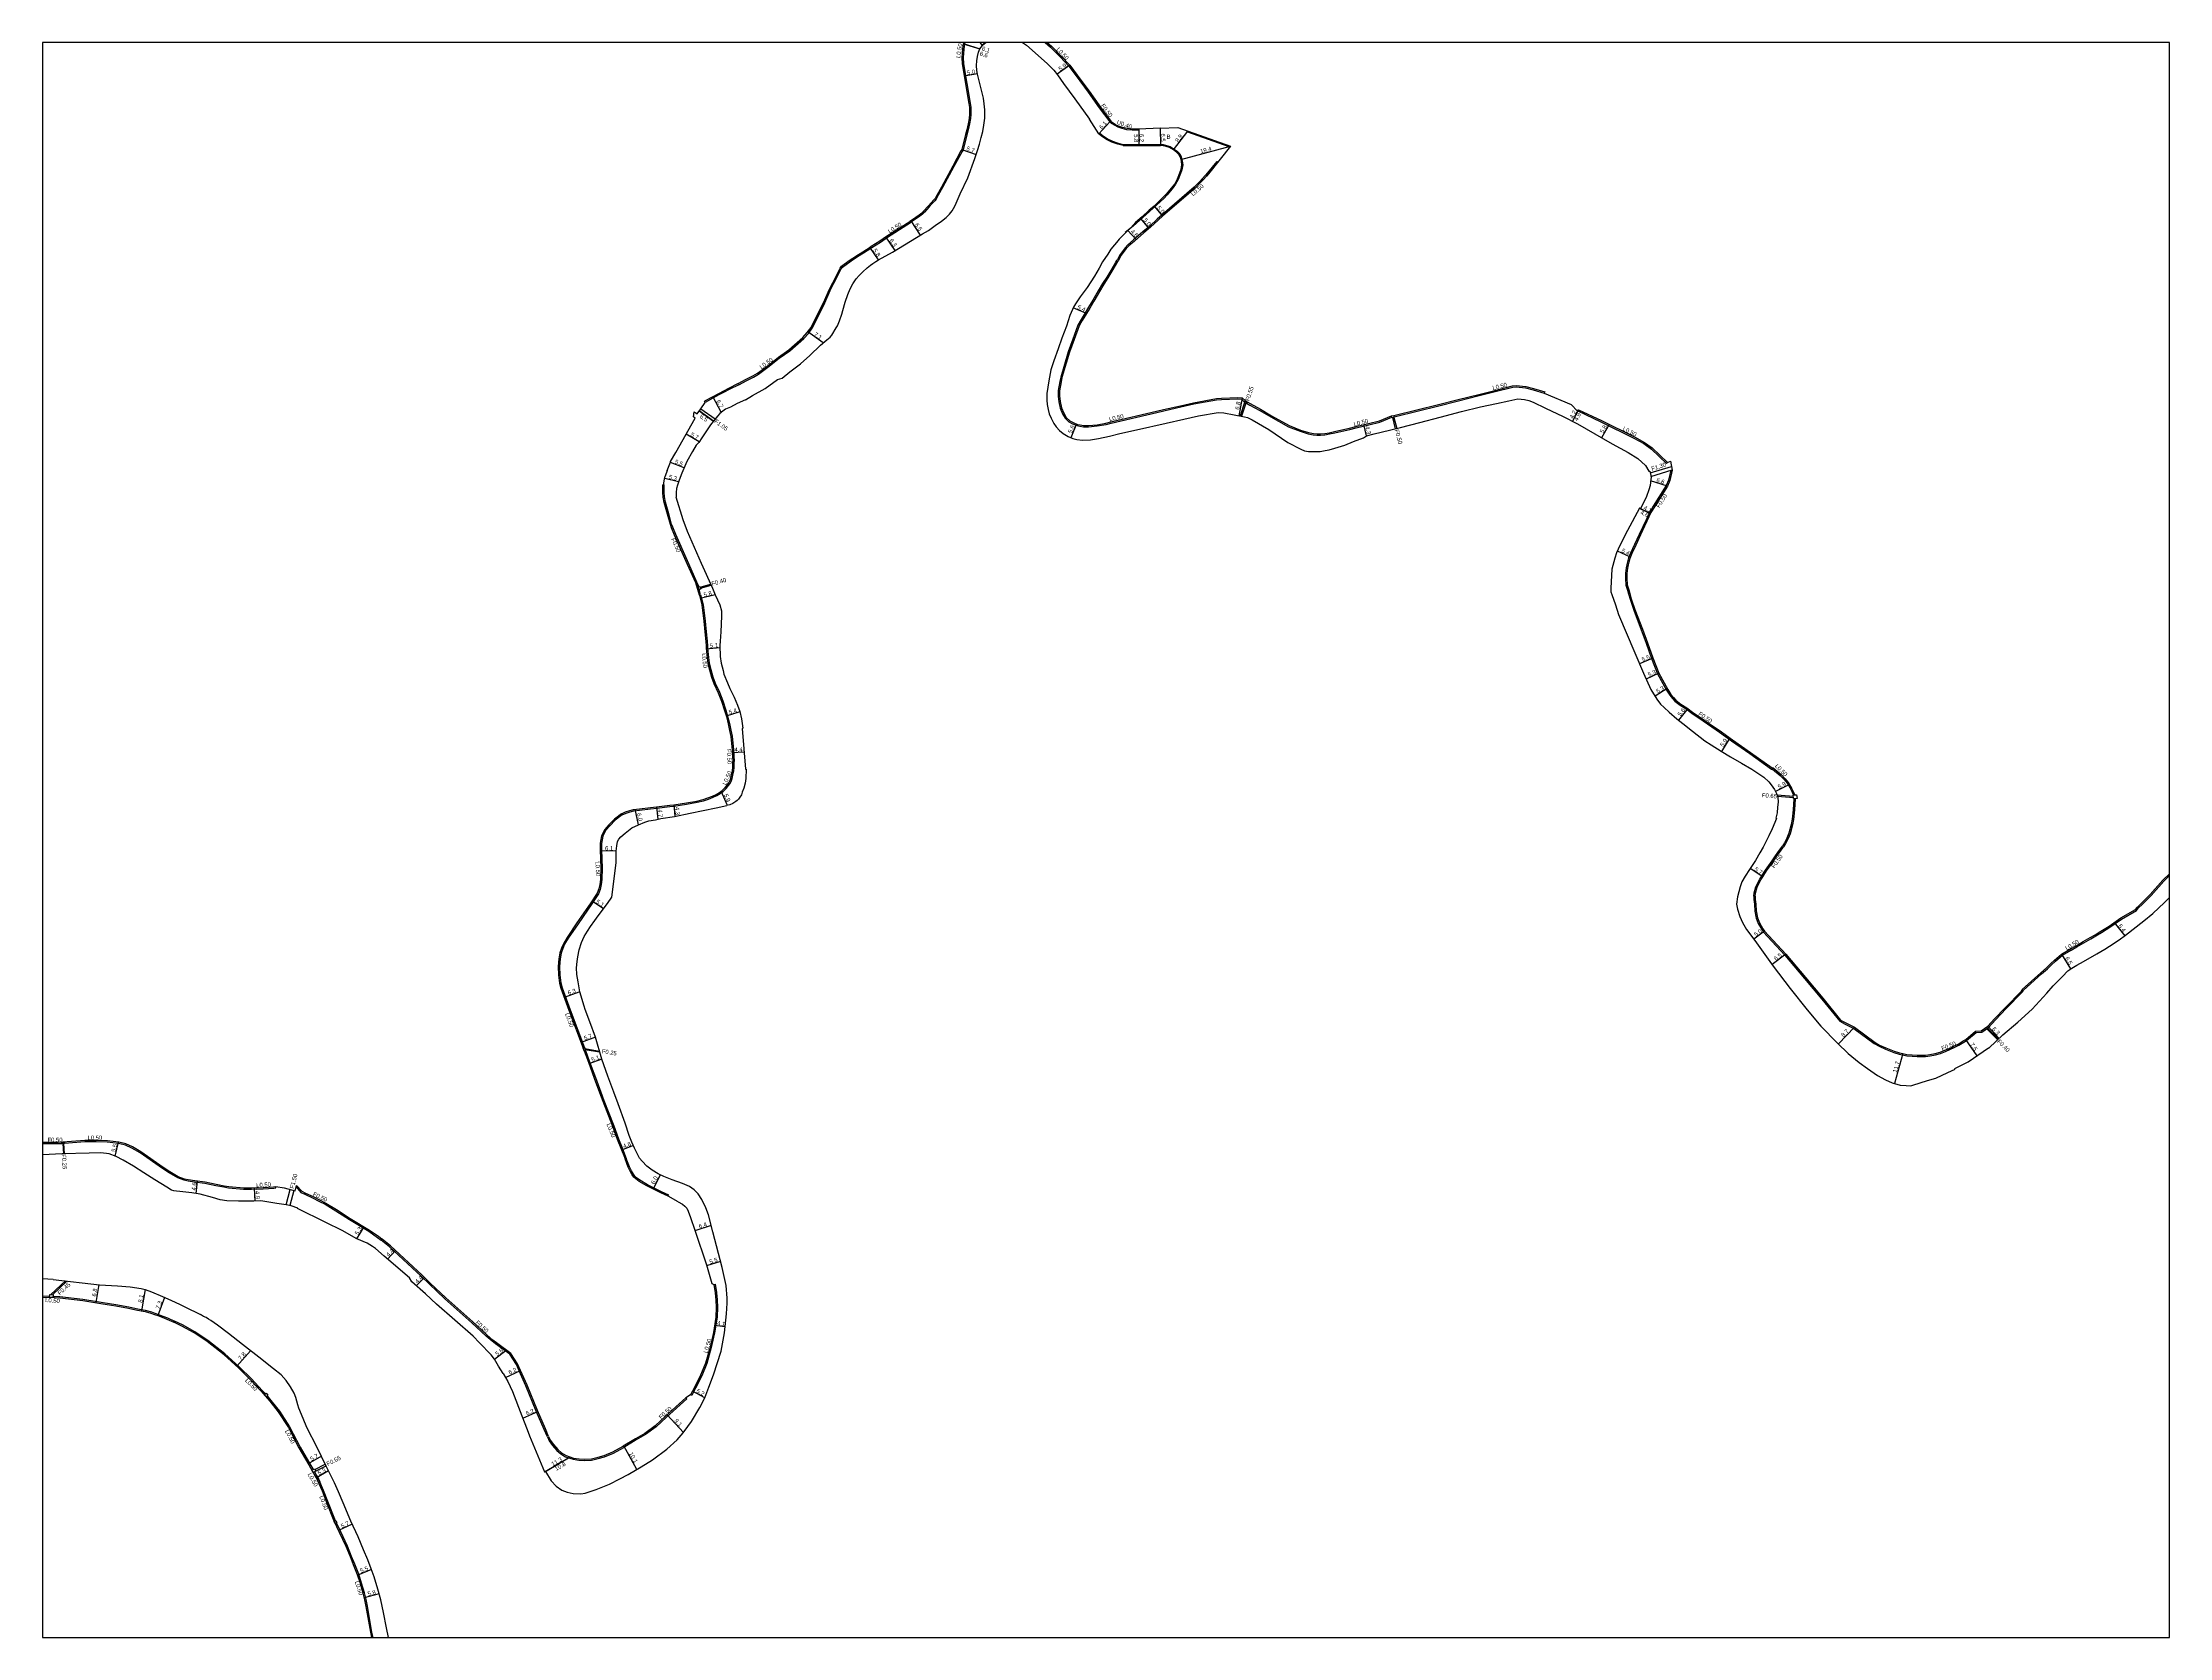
# Model space of a CAD drawing. Header units: metres. Extents: x -24000 to -20000, y -96000 to -93000.
# Drawn here: x -22400 to -21600, y -93600 to -93000 of the extents above; entities that cross this region are included whole.
import ezdxf

# ---------------------------------------------------------------- set-up
doc = ezdxf.new("R2010")
doc.units = ezdxf.units.M
doc.header["$LTSCALE"] = 2.5
for name, color, linetype in [('側溝・桝', 7, 'Continuous'), ('図郭', 7, 'Continuous'), ('幅員', 7, 'Continuous'), ('歩道・分離帯・安全施設', 7, 'Continuous'), ('舗装', 7, 'Continuous'), ('道路', 7, 'Continuous')]:
    doc.layers.add(name, color=color, linetype=linetype)
doc.styles.get("Standard").update_dxf_attribs({"font": ''})
doc.styles.get('Standard').set_extended_font_data('@MS PGothic')

msp = doc.modelspace()

# ---------------------------------------------------------------- linework, layer by layer
at = {"layer": '側溝・桝'}
for points in [[(-22022.86, -93000), (-22020.86, -93001.69), (-22017.26, -93005.43), (-22013.96, -93008.85)], [(-22053.21, -93000.51), (-22053.53, -93002.49), (-22053.64, -93004.09), (-22053.69, -93005.63), (-22053.59, -93008), (-22051.09, -93022.83), (-22050.88, -93024.44), (-22050.8, -93025.42), (-22050.83, -93027.02), (-22050.96, -93028.62), (-22051.31, -93030.64), (-22051.83, -93032.9), (-22052.31, -93034.76), (-22053.76, -93040.35), (-22054.1, -93041.02), (-22057.19, -93046.69), (-22061.45, -93054.59), (-22063.07, -93057.48), (-22063.87, -93058.93), (-22064.39, -93059.5), (-22065.41, -93060.6), (-22066.56, -93061.87), (-22068.24, -93063.77), (-22069, -93064.61), (-22070.01, -93065.3), (-22071.29, -93066.26), (-22073.49, -93067.74)], [(-22013.96, -93008.85), (-22011.25, -93012.52), (-22006.76, -93018.62), (-22002.54, -93024.56), (-21998.57, -93029.82)], [(-21987.62, -93032.55), (-21990.1, -93032.55), (-21992.07, -93032.4), (-21993.75, -93032.01), (-21995.27, -93031.46), (-21996.41, -93030.92), (-21997.69, -93030.08), (-21998.24, -93029.57)], [(-21958.35, -93044.71), (-21961.86, -93049.07)], [(-21966.82, -93054.37), (-21978.92, -93064.85), (-21980.77, -93066.42), (-21983.54, -93069.03)], [(-21961.86, -93049.07), (-21962.53, -93049.91), (-21963.85, -93051.32), (-21964.7, -93052.23), (-21966.82, -93054.37)], [(-22103.74, -93093.28), (-22102.32, -93090.58), (-22101.1, -93088.13), (-22099.56, -93085.08), (-22099.1, -93084.48), (-22096.35, -93082.45), (-22094.93, -93081.52), (-22092.81, -93080.13), (-22091.2, -93079.12), (-22089.87, -93078.28), (-22088.84, -93077.61), (-22088.05, -93077.07), (-22084.84, -93075.07), (-22082.24, -93073.27), (-22073.49, -93067.74)], [(-21983.54, -93069.03), (-21986.13, -93071.26), (-21989.66, -93074.28), (-21991.82, -93076.06), (-21992.81, -93077.18), (-21994.69, -93079.78), (-21995.72, -93081.59)], [(-21995.72, -93081.59), (-21996.12, -93082.13), (-21996.44, -93082.77), (-21997.8, -93085.1), (-21999.69, -93088.26), (-22001.27, -93090.68), (-22002.89, -93093.44), (-22004.99, -93096.98), (-22006.57, -93099.61), (-22007.79, -93101.63), (-22009.4, -93104.25), (-22010.58, -93106.31), (-22012.5, -93111.53), (-22014.2, -93116.31), (-22017.04, -93125.88), (-22017.37, -93127.56)], [(-22110.54, -93107.43), (-22108.67, -93103.83), (-22105.7, -93097.87), (-22103.74, -93093.28)], [(-22138.11, -93128.73), (-22135.1, -93127.08), (-22132.57, -93125.84), (-22130.75, -93124.77), (-22126.67, -93121.77), (-22122.94, -93118.71), (-22118.97, -93115.99), (-22113.65, -93111.28), (-22111.95, -93109.41), (-22110.54, -93107.43)], [(-22017.37, -93127.56), (-22018, -93130.94), (-22017.95, -93132.99), (-22017.75, -93135.12), (-22017.2, -93137.54), (-22016.32, -93139.65), (-22015.36, -93141.32), (-22013.92, -93142.67), (-22012.56, -93143.46)], [(-22138.11, -93128.73), (-22141.77, -93130.57), (-22143.64, -93131.55), (-22145.57, -93132.55), (-22147.87, -93133.79), (-22150.8, -93135.37)], [(-21980.88, -93139.15), (-21978.28, -93138.55), (-21971.82, -93137.09), (-21966.98, -93135.98), (-21958.38, -93134.46), (-21956.51, -93134.29), (-21950.47, -93134.08), (-21949.01, -93134.17), (-21947.89, -93135.23), (-21947.84, -93135.25)], [(-21947.15, -93135.65), (-21945.9, -93136.38)], [(-21891.65, -93140.8), (-21882.48, -93138.56), (-21875.32, -93136.76), (-21867.36, -93134.82), (-21859.68, -93132.84), (-21853.59, -93131.34), (-21847, -93129.62), (-21845.78, -93129.58), (-21842.22, -93129.89), (-21839.33, -93130.59), (-21835.15, -93131.92)], [(-22012.56, -93143.46), (-22010.87, -93144.12), (-22009.84, -93144.35), (-22008.48, -93144.51), (-22006.56, -93144.56), (-22003.27, -93144.25), (-21999.98, -93143.69), (-21998.1, -93143.18)], [(-21998.1, -93143.18), (-21980.88, -93139.15)], [(-21945.9, -93136.38), (-21942.12, -93138.4)], [(-21942.12, -93138.4), (-21937.96, -93140.84), (-21931.32, -93144.55), (-21927, -93146.26), (-21924, -93147.2), (-21922.05, -93147.55), (-21920.65, -93147.68), (-21919.27, -93147.73), (-21917.68, -93147.54), (-21915.91, -93147.26), (-21913.96, -93146.85), (-21911.17, -93146.24), (-21908.3, -93145.57), (-21905.86, -93144.96), (-21901.12, -93143.82), (-21896.95, -93142.82), (-21892.48, -93140.98)], [(-21822.54, -93138.58), (-21813.84, -93142.66), (-21801.51, -93148.81)], [(-21801.51, -93148.81), (-21797.73, -93150.9), (-21794.83, -93152.91), (-21789.13, -93158.33), (-21788.78, -93157.97)], [(-21787.54, -93160.86), (-21788.37, -93164.65), (-21789.26, -93166.61), (-21794.16, -93174.41), (-21795.49, -93176.63)], [(-21795.49, -93176.63), (-21799.42, -93185.02), (-21801.2, -93188.88), (-21802.66, -93192.07), (-21803.43, -93193.88), (-21803.87, -93195.34)], [(-21804.13, -93196.44), (-21804.36, -93197.64), (-21804.6, -93199.78), (-21804.58, -93201.57), (-21804.45, -93204.12), (-21803.88, -93206), (-21803.5, -93207.45), (-21802.89, -93209.39), (-21801.51, -93213.49), (-21798.71, -93220.89)], [(-21803.87, -93195.34), (-21804.13, -93196.44)], [(-21798.71, -93220.89), (-21796.83, -93225.94), (-21794.77, -93231.68), (-21792.53, -93237.45), (-21789.17, -93243.69), (-21787.93, -93245.54), (-21786.91, -93246.73), (-21786.01, -93247.72), (-21784.05, -93249.25)], [(-21784.05, -93249.25), (-21781.84, -93250.68), (-21779.64, -93252.25), (-21775.41, -93255.15), (-21772.15, -93257.44), (-21769.26, -93259.4), (-21766.95, -93261.1), (-21764.67, -93262.71)], [(-21764.67, -93262.71), (-21757.89, -93267.5), (-21749.64, -93273.34), (-21749.27, -93273.38), (-21746.4, -93275.79), (-21744.95, -93277.28), (-21743.8, -93278.63), (-21742.43, -93280.93), (-21741.44, -93283.11)], [(-21741.3, -93284.46), (-21741.55, -93288.67), (-21741.96, -93292.2), (-21742.27, -93294.23), (-21743.15, -93297.48), (-21743.91, -93299.26), (-21744.81, -93301.06), (-21745.6, -93302.34)], [(-21756.33, -93321.12), (-21756.22, -93319.93), (-21755.6, -93317.61), (-21754.07, -93314.73), (-21753.36, -93313.54), (-21751.95, -93311.36), (-21749.47, -93307.9), (-21748.17, -93305.96), (-21746.68, -93303.86), (-21745.6, -93302.34)], [(-21611.64, -93325.53), (-21610.32, -93324.21), (-21606.93, -93320.84), (-21602.13, -93315.51), (-21600, -93313.38)], [(-21756.33, -93321.12), (-21756.27, -93322.42), (-21756.09, -93324.14), (-21755.98, -93326.74)], [(-21755.98, -93326.74), (-21755.41, -93329.36), (-21754.66, -93331.41), (-21753.38, -93333.71), (-21752.7, -93334.62), (-21744.67, -93343.3), (-21737.29, -93352.1), (-21730.8, -93359.84), (-21724.04, -93368.17), (-21721.98, -93369.22), (-21718.74, -93370.89), (-21711.02, -93376.6), (-21709.24, -93377.58), (-21706.81, -93378.7), (-21703.71, -93379.89), (-21701.63, -93380.53), (-21700.38, -93380.86)], [(-21632.23, -93338.67), (-21629.58, -93337.12), (-21627.74, -93336.05), (-21625.54, -93334.78), (-21622.41, -93332.79), (-21618.03, -93329.75), (-21612.44, -93326.49), (-21611.64, -93325.53)], [(-21644.37, -93347.01), (-21642.88, -93345.62), (-21640.26, -93343.35), (-21636.96, -93341.43), (-21634.83, -93340.24), (-21632.23, -93338.67)], [(-21668.08, -93370.49), (-21665.45, -93367.67), (-21661.42, -93363.44), (-21655.24, -93357.17), (-21654.96, -93356.52), (-21648.1, -93350.32), (-21645.91, -93348.41), (-21644.37, -93347.01)], [(-21677.31, -93376.03), (-21676.35, -93375.4), (-21672.74, -93372.4), (-21670.61, -93372.25), (-21668.08, -93370.49)], [(-21700.38, -93380.86), (-21698.84, -93381.16), (-21696.83, -93381.38), (-21694.92, -93381.43), (-21691.74, -93381.4), (-21690.05, -93381.2), (-21688.03, -93380.79), (-21686.07, -93380.28), (-21684.29, -93379.58), (-21682.33, -93378.74), (-21680.97, -93378.07), (-21679.23, -93377.19), (-21677.31, -93376.03)], [(-22392.73, -93414.24), (-22394.15, -93414.35), (-22399.8, -93414.34), (-22400, -93414.34)], [(-22345.27, -93428.35), (-22346.79, -93428.02), (-22349.16, -93427.13), (-22352.37, -93425.26), (-22354.88, -93423.59), (-22363.27, -93417.74), (-22366.4, -93415.9), (-22368.81, -93414.79), (-22371.39, -93414.16), (-22375.64, -93413.61), (-22379.81, -93413.55), (-22384.1, -93413.59), (-22391.76, -93414.17)], [(-22319.41, -93431.39), (-22321.36, -93431.47), (-22324.35, -93431.5), (-22330.01, -93430.92), (-22331.8, -93430.66), (-22334.76, -93430.11), (-22338.97, -93429.18), (-22342.78, -93428.76), (-22345.27, -93428.35)], [(-22319.41, -93431.39), (-22316.98, -93431.24), (-22313.06, -93430.93), (-22312.24, -93430.89), (-22312.27, -93430.39)], [(-22304.58, -93430.52), (-22302.83, -93432.56), (-22301.34, -93433.25), (-22298.48, -93434.6), (-22296.09, -93435.82), (-22293.72, -93437), (-22289.74, -93439.49), (-22284.53, -93442.77), (-22277.27, -93447.16), (-22273.98, -93449.48), (-22272.62, -93450.54)], [(-22230.89, -93488.54), (-22233.1, -93486.62), (-22238.49, -93481.66), (-22248.67, -93472.55), (-22254.5, -93467.06), (-22257.59, -93464.04), (-22269.44, -93453.09), (-22272.62, -93450.54)], [(-22400, -93471.64), (-22397.41, -93471.44), (-22397.35, -93471.45)], [(-22396.1, -93471.55), (-22393.5, -93471.77), (-22384.82, -93472.72), (-22379.48, -93473.57), (-22377.18, -93473.97), (-22372.38, -93474.77), (-22367.55, -93475.63), (-22364.81, -93476.24), (-22362.87, -93476.58), (-22361.35, -93476.84), (-22359.07, -93477.49), (-22357.75, -93477.99), (-22356.44, -93478.47), (-22354.81, -93479.08), (-22353, -93479.76), (-22350.35, -93480.98)], [(-22146.48, -93470.29), (-22146.21, -93473.02), (-22146.17, -93475.69), (-22146.3, -93479.51), (-22147.2, -93485.37), (-22148.45, -93490.9)], [(-22147.46, -93467.23), (-22146.97, -93467.15), (-22146.49, -93470.26)], [(-22326.01, -93498.16), (-22331.38, -93493.32), (-22337.79, -93488.23), (-22342.73, -93485), (-22347.39, -93482.4), (-22350.35, -93480.98)], [(-22221.79, -93497.32), (-22224.29, -93493.48), (-22229.58, -93489.6), (-22230.89, -93488.54)], [(-22148.45, -93490.9), (-22150.12, -93496.99)], [(-22325.99, -93498.18), (-22321.41, -93502.73), (-22317.37, -93507.04), (-22316.2, -93508.4)], [(-22210.08, -93524.57), (-22211.33, -93521.74), (-22214.29, -93514.86), (-22218.2, -93505.32), (-22220.68, -93499.74), (-22221.79, -93497.32)], [(-22150.12, -93496.99), (-22152.05, -93501.53), (-22154.34, -93506.17), (-22155.81, -93508.99), (-22156.25, -93508.75)], [(-22315.56, -93509.15), (-22314.12, -93510.84), (-22310.93, -93514.83), (-22307.09, -93520.74), (-22303.1, -93528.35), (-22298.21, -93536.84)], [(-22157.69, -93510.19), (-22165.3, -93517.16), (-22169.23, -93520.81), (-22173.24, -93523.67), (-22176.73, -93525.71), (-22181.42, -93528.53)], [(-22210.08, -93524.57), (-22209.45, -93525.99), (-22208.24, -93527.75), (-22206.53, -93529.64), (-22205.05, -93530.96), (-22203.25, -93532.06), (-22200.41, -93532.98), (-22198.24, -93533.34), (-22196.16, -93533.41), (-22193.51, -93533.24), (-22190.95, -93532.7), (-22188.57, -93532.06), (-22185.27, -93530.66), (-22181.42, -93528.53)], [(-22297.71, -93537.72), (-22296.97, -93539.06), (-22296.11, -93540.54)], [(-22289.81, -93556.13), (-22289.83, -93556.09), (-22292.72, -93548.81), (-22294.29, -93544.73), (-22295.68, -93541.51)], [(-22281.05, -93576.2), (-22282.52, -93572.47), (-22283.75, -93569.5), (-22285.31, -93565.61), (-22287.86, -93560.27), (-22289.48, -93556.82)], [(-22275.68, -93600), (-22276.08, -93597.95), (-22277.79, -93588.21), (-22278.33, -93585.7), (-22278.94, -93583.26), (-22279.97, -93579.51), (-22281.05, -93576.2)]]:
    msp.add_lwpolyline(points, dxfattribs=at)
at = {"layer": '側溝・桝', "ltscale": 0.5, "flags": 128}
for points in [[(-22013.96, -93008.85), (-22013.55, -93008.55)], [(-21947.94, -93135.42), (-21949.52, -93140.48)], [(-21947.44, -93135.68), (-21949, -93140.58)], [(-22152.96, -93138.6), (-22147.66, -93142.39)], [(-22152.34, -93137.77), (-22147.02, -93141.57)], [(-21892.28, -93141.09), (-21891.18, -93145.32)], [(-21891.79, -93141), (-21890.65, -93145.19)], [(-21795.3, -93161.92), (-21787.29, -93159.47)], [(-22166.2, -93166.34), (-22166.7, -93166.34)], [(-21795.02, -93163.2), (-21787.04, -93160.71)], [(-22153.42, -93204.92), (-22154.32, -93203.23)], [(-22152.68, -93204.92), (-22148.7, -93203.74)], [(-22152.52, -93205.28), (-22148.51, -93204.14)], [(-21764.67, -93262.71), (-21764.38, -93262.3)], [(-21747.58, -93282.98), (-21741.45, -93283.5)], [(-21741.4, -93284.15), (-21747.42, -93283.66)], [(-21664.57, -93375.16), (-21668.76, -93370.97)], [(-21668.45, -93370.75), (-21664.29, -93374.9)], [(-22195.98, -93378.48), (-22190.55, -93379.38)], [(-22195.87, -93378.78), (-22190.47, -93379.66)], [(-22392.31, -93414.21), (-22392.1, -93418.06)], [(-22392.07, -93414.19), (-22391.84, -93418.05)], [(-22308.41, -93437.23), (-22306.91, -93431.47)], [(-22305.46, -93431.86), (-22306.95, -93437.54)], [(-22396.92, -93471.01), (-22391.37, -93465.89)], [(-22396.31, -93471.06), (-22390.85, -93465.95)], [(-22157.69, -93510.19), (-22158.03, -93509.82)], [(-22297.58, -93536.81), (-22293.64, -93534.77)], [(-22297.27, -93537.39), (-22293.33, -93535.4)]]:
    msp.add_lwpolyline(points, dxfattribs=at)
at = {"layer": '側溝・桝', "flags": 128}
msp.add_lwpolyline([(-21958.35, -93044.71), (-21957.96, -93045.02)], dxfattribs=at)
at = {"layer": '側溝・桝', "ltscale": 0.5, "flags": 128}
for points in [[(-21947.59, -93134.82), (-21946.91, -93135.21), (-21947.23, -93135.78), (-21947.94, -93135.42)], [(-21892.58, -93140.48), (-21891.77, -93140.31), (-21891.58, -93140.97), (-21892.45, -93141.13)], [(-22153.03, -93205.85), (-22153.42, -93204.92), (-22152.81, -93204.64), (-22152.4, -93205.55)], [(-21741.49, -93283.11), (-21740.91, -93283.06), (-21740.25, -93283.03), (-21740.06, -93284.44), (-21740.8, -93284.5), (-21741.37, -93284.45)], [(-22196.24, -93379.36), (-22196.6, -93378.36), (-22196.08, -93378.19), (-22195.73, -93379.19)], [(-22392.73, -93414.24), (-22392.73, -93413.74), (-22391.77, -93413.67), (-22391.76, -93414.17)], [(-22396.15, -93472.05), (-22397.41, -93471.94), (-22397.3, -93470.98), (-22396.05, -93471.08)], [(-22315.94, -93509.48), (-22316.59, -93508.72), (-22315.87, -93508.13), (-22315.21, -93508.84)], [(-22298.17, -93537.96), (-22298.66, -93537.09), (-22297.71, -93536.57), (-22297.23, -93537.47)], [(-22296.13, -93541.74), (-22296.54, -93540.79), (-22296.02, -93540.55), (-22295.66, -93541.49)], [(-22289.95, -93557.01), (-22290.26, -93556.34), (-22289.65, -93556.06), (-22289.32, -93556.76)]]:
    msp.add_lwpolyline(points, close=True, dxfattribs=at)
at = {"layer": '側溝・桝', "ltscale": 0.5}
for points in [[(-22153, -93204.73), (-22153.85, -93203.05), (-22156.89, -93196.09), (-22161.85, -93185.1), (-22162.97, -93182.33), (-22163.38, -93181.21), (-22164.42, -93177.33), (-22165.64, -93172.94), (-22166.02, -93170.92), (-22166.2, -93169.25), (-22166.2, -93166.34)], [(-22152.47, -93207.73), (-22153.03, -93205.85)], [(-22152.47, -93207.73), (-22151.54, -93211.48), (-22151.09, -93214.6), (-22150.76, -93217.69), (-22150.41, -93221.67), (-22150.07, -93225.23), (-22149.88, -93226.95), (-22149.87, -93227.73)], [(-22149.87, -93227.73), (-22149.62, -93230.26), (-22149.25, -93233.49), (-22148.68, -93235.89), (-22147.87, -93238.61), (-22147.01, -93240.97), (-22145.4, -93244.38), (-22144.1, -93247.59), (-22143.01, -93251.19), (-22142.32, -93253.4), (-22141.65, -93256.13), (-22141.09, -93258.74), (-22140.66, -93261), (-22140.15, -93266.13)], [(-22140.65, -93266.16), (-22140.15, -93266.13), (-22139.9, -93270.48), (-22140.4, -93270.49)], [(-22140.64, -93276.83), (-22140.32, -93275.61), (-22140.03, -93274.14), (-22139.87, -93272.54), (-22139.9, -93270.48)], [(-22182.02, -93290.59), (-22180.53, -93289.91), (-22179.01, -93289.38), (-22177.57, -93289.06), (-22175.45, -93288.77), (-22171.32, -93288.25), (-22168.98, -93287.99), (-22164.03, -93287.44), (-22162.53, -93287.3), (-22157.73, -93286.51), (-22153.78, -93285.83), (-22151.42, -93285.3), (-22149.54, -93284.64), (-22147.8, -93283.92), (-22146.4, -93283.27), (-22145.11, -93282.55), (-22144.05, -93281.71), (-22142.83, -93280.61), (-22141.96, -93279.54), (-22141.4, -93278.76), (-22140.92, -93277.67), (-22140.65, -93276.86)], [(-22182.02, -93290.59), (-22184.58, -93292.55), (-22186.57, -93294.63), (-22188.08, -93296.35), (-22189.28, -93298.61), (-22189.8, -93301.28), (-22189.82, -93303.74), (-22189.56, -93310.65), (-22189.65, -93314.84), (-22189.91, -93316.76), (-22190.23, -93318.57), (-22190.92, -93320.3), (-22193.35, -93323.96), (-22198.57, -93331.49), (-22202.3, -93336.96), (-22203.65, -93339.24), (-22204.33, -93340.82), (-22204.93, -93342.52), (-22205.27, -93344.75), (-22205.51, -93347.61), (-22205.41, -93350.85), (-22205.01, -93353.76), (-22204.55, -93355.56), (-22201.6, -93363.84), (-22196.13, -93378.18)], [(-22196.13, -93378.19), (-22196.12, -93378.21)], [(-22195.77, -93379.2), (-22194.24, -93383.44), (-22192.01, -93389.39), (-22190, -93394.84), (-22188.84, -93398.04)], [(-22188.84, -93398.04), (-22185.15, -93407.48), (-22183.36, -93412.4), (-22182.03, -93415.78), (-22180.43, -93419.81)], [(-22164.67, -93434.04), (-22164.45, -93433.59), (-22167.23, -93432.33), (-22172.51, -93429.7), (-22175.28, -93428), (-22176.57, -93427.08), (-22177.24, -93426.47), (-22177.78, -93425.74), (-22178.51, -93424.41), (-22179.24, -93422.92), (-22180.43, -93419.81)]]:
    msp.add_lwpolyline(points, dxfattribs=at)
at = {"layer": '図郭'}
msp.add_lwpolyline([(-22400, -93600), (-21600, -93600), (-21600, -93000), (-22400, -93000)], close=True, dxfattribs=at)
at = {"layer": '幅員', "flags": 128}
for points in [[(-22053.7, -93000.43), (-22047.42, -93002.42)], [(-22053.16, -93000.5), (-22047.42, -93002.42)], [(-22048.37, -93011.83), (-22053.31, -93012.66)], [(-22013.55, -93008.55), (-22018.37, -93011.94)], [(-22002.71, -93034.29), (-21998.57, -93029.82)], [(-21987.62, -93032.55), (-21987.62, -93038.75)], [(-21987.62, -93032.95), (-21987.62, -93038.75)], [(-21979.64, -93032.26), (-21979.54, -93038.76)], [(-21971.87, -93044.02), (-21953.13, -93039.03)], [(-22054.23, -93040.18), (-22048.83, -93042.12)], [(-21981.94, -93061.51), (-21978.7, -93065.31)], [(-22069.71, -93072.41), (-22073.33, -93067.04)], [(-21988.61, -93074.04), (-21991.81, -93070.73)], [(-21983.82, -93069.93), (-21987.03, -93066.13)], [(-22085.62, -93081.8), (-22088.87, -93077.02)], [(-22079.27, -93078.27), (-22082.86, -93073.09)], [(-22007.37, -93101.91), (-22012.29, -93099.8)], [(-22106.39, -93113.02), (-22112.19, -93108.89)], [(-22144.69, -93139.1), (-22147.87, -93133.22)], [(-21948.8, -93133.69), (-21950.1, -93140.37)], [(-22147.66, -93142.39), (-22152.96, -93138.6)], [(-22011.08, -93143.5), (-22013.25, -93148.66)], [(-21901.96, -93147.97), (-21902.98, -93143.75)], [(-21822.32, -93138.13), (-21824.49, -93142.48)], [(-21822.6, -93138.72), (-21824.49, -93142.48)], [(-21810.7, -93143.67), (-21813.6, -93148.66)], [(-22153, -93150.18), (-22157.97, -93147.36)], [(-22158.72, -93160.01), (-22163.83, -93157.94)], [(-22160.8, -93165.3), (-22165.97, -93164.01)], [(-21788.82, -93166.84), (-21795.16, -93164.91)], [(-21795.19, -93177.17), (-21799.38, -93175.17)], [(-21798.92, -93175.42), (-21795.19, -93177.17)], [(-21802.78, -93193.64), (-21807.65, -93191.29)], [(-22146.99, -93207.8), (-22152.62, -93209.2)], [(-22145.24, -93227.67), (-22150.33, -93228.17)], [(-21794.27, -93231.6), (-21799.34, -93233.74)], [(-21792.07, -93237.24), (-21796.85, -93239.44)], [(-21788.94, -93243.06), (-21793.48, -93245.86)], [(-22137.73, -93251.84), (-22142.83, -93253.45)], [(-21781.18, -93250.54), (-21784.68, -93254.95)], [(-21765.37, -93261.6), (-21768.5, -93266.65)], [(-22136.16, -93266.93), (-22140.59, -93267.19)], [(-21742.96, -93279.07), (-21748.13, -93281.81)], [(-22168.46, -93292.18), (-22168.98, -93287.49)], [(-22162.09, -93291.08), (-22162.48, -93286.79)], [(-22142.39, -93287.03), (-22144.71, -93281.6)], [(-22175.8, -93294.27), (-22177.13, -93288.44)], [(-22184.26, -93304.18), (-22190.32, -93304.13)], [(-21752.98, -93313.88), (-21757.74, -93310.7)], [(-22189.05, -93325.84), (-22193.32, -93323.01)], [(-21752.32, -93334.3), (-21756.31, -93337.36)], [(-21620.81, -93331.07), (-21616.81, -93336.09)], [(-21744.29, -93342.97), (-21749.43, -93346.86)], [(-21640.55, -93342.94), (-21637.21, -93348.51)], [(-22197.86, -93357.11), (-22203.78, -93359.22)], [(-22192.06, -93374.16), (-22197.42, -93376.21)], [(-21718.47, -93370.46), (-21724.54, -93376.66)], [(-21676.75, -93375.07), (-21672.5, -93381.21)], [(-21668.36, -93370.08), (-21664.04, -93374.66)], [(-22189.68, -93382.39), (-22194.49, -93384.19)], [(-21700.34, -93380.36), (-21703.45, -93391.63)], [(-22372.67, -93418.98), (-22371.38, -93413.65)], [(-22177.76, -93414.91), (-22182.21, -93416.68)], [(-22342.25, -93432.95), (-22341.74, -93428.37)], [(-22320.02, -93435.83), (-22320.24, -93430.92)], [(-22167.69, -93425.96), (-22170.36, -93431.33)], [(-22281.79, -93450.09), (-22279.02, -93445.52)], [(-22148.51, -93444.99), (-22154.59, -93447.02)], [(-22270.19, -93457.71), (-22267.2, -93454.48)], [(-22145, -93458.58), (-22150.23, -93460.15)], [(-22378.88, -93467.26), (-22379.96, -93474)], [(-22361.35, -93469.1), (-22362.8, -93477.11)], [(-22259.41, -93467.73), (-22256.33, -93464.57)], [(-22354.08, -93472.11), (-22356.62, -93478.94)], [(-22143.27, -93483.2), (-22147.28, -93482.58)], [(-22321.75, -93492.16), (-22326.98, -93497.96)], [(-22230.03, -93495.29), (-22225.58, -93491.92)], [(-22225.86, -93502.14), (-22220.21, -93499.55)], [(-22150.92, -93509.79), (-22155.53, -93507.38)], [(-22219.37, -93517.49), (-22213.67, -93515.04)], [(-22158.88, -93522.92), (-22165.01, -93516.21)], [(-22176.48, -93536.82), (-22181.4, -93527.95)], [(-22295.08, -93531.83), (-22300.03, -93534.69)], [(-22211.23, -93537.74), (-22201.49, -93532.1)], [(-22210.84, -93537.51), (-22201.49, -93532.1)], [(-22292.39, -93537.3), (-22297.01, -93539.99)], [(-22283.52, -93557.39), (-22288.63, -93559.82)], [(-22276.32, -93574.49), (-22281.46, -93576.51)], [(-22273.4, -93583.62), (-22279.01, -93585.03)]]:
    msp.add_lwpolyline(points, dxfattribs=at)
at = {"layer": '幅員'}
msp.add_lwpolyline([(-21974.62, -93040.39), (-21969.17, -93033.35)], dxfattribs=at)
at = {"layer": '歩道・分離帯・安全施設'}
for points in [[(-22002.41, -93034.03), (-22001.46, -93034.91), (-21999.41, -93036.25), (-21997.61, -93037.11), (-21995.47, -93037.87), (-21993.46, -93038.34), (-21979.53, -93038.36), (-21978.44, -93038.42), (-21977.21, -93038.68), (-21975.91, -93039.15), (-21974.39, -93040.06), (-21973.26, -93040.91), (-21972.28, -93041.93), (-21971.73, -93043), (-21971.34, -93044.49), (-21971.13, -93045.95), (-21971.43, -93047.89), (-21971.92, -93049.31), (-21972.89, -93051.57), (-21973.81, -93053.32), (-21975.12, -93055.07), (-21977.03, -93057.27), (-21978.23, -93058.63)], [(-21953.63, -93039.27), (-21969.24, -93033.75)]]:
    msp.add_lwpolyline(points, dxfattribs=at)
at = {"layer": '歩道・分離帯・安全施設', "ltscale": 0.5, "flags": 128}
msp.add_lwpolyline([(-21978.23, -93058.63), (-21984.94, -93064.72), (-21989.78, -93069.07), (-21992.77, -93071.52)], dxfattribs=at)
at = {"layer": '道路'}
for points in [[(-22135.62, -93134.36), (-22133.01, -93132.83), (-22128.15, -93130.13), (-22123.53, -93126.82), (-22121.86, -93126.27), (-22118.9, -93123.93), (-22114.91, -93120.85), (-22111.4, -93117.72), (-22107.38, -93113.87), (-22104.95, -93111.81), (-22103.71, -93110.89), (-22103.15, -93110.07), (-22101.44, -93107.27), (-22101, -93106.55), (-22100.23, -93104.7), (-22099.36, -93102.14), (-22098.38, -93098.58), (-22098.09, -93097.66), (-22097.11, -93094.79), (-22096.21, -93092.63), (-22095.28, -93090.78), (-22094, -93088.93), (-22092.81, -93087.64), (-22091.5, -93086.26), (-22089.8, -93084.72), (-22088.54, -93083.75), (-22087.68, -93083.11), (-22086.58, -93082.39), (-22085.62, -93081.8), (-22080.33, -93078.92), (-22069.01, -93071.98), (-22066.73, -93070.65), (-22065.71, -93069.9), (-22064.31, -93068.85), (-22061.83, -93067.16), (-22060.13, -93065.86), (-22058.88, -93064.61), (-22057.88, -93063.36), (-22057.31, -93062.38), (-22056.76, -93061.31), (-22054.82, -93056.89), (-22052.02, -93050.92), (-22049.39, -93043.68), (-22048.29, -93040.62), (-22047.62, -93038.25), (-22046.92, -93035.76), (-22046.32, -93033.48), (-22045.9, -93031.06), (-22045.62, -93028.4), (-22045.55, -93025.31), (-22045.77, -93023.04), (-22046.1, -93020.95), (-22048.34, -93011.96), (-22048.63, -93010.48), (-22048.77, -93008.65), (-22048.63, -93006.92), (-22048.39, -93005.22), (-22047.9, -93003.63), (-22047.42, -93002.42), (-22046.48, -93001.09), (-22046.59, -93000.94), (-22045.38, -93000)], [(-22053.05, -93000), (-22053.16, -93000.5), (-22053.7, -93000.43)], [(-22031.35, -93000), (-22029.85, -93001.04), (-22022.17, -93007.92), (-22019.62, -93010.41), (-22018.27, -93012.09), (-22015.98, -93015.35), (-22011.67, -93021.24), (-22006.2, -93028.88)], [(-22022.09, -93000), (-22020.52, -93001.32), (-22016.9, -93005.08), (-22013.55, -93008.55)], [(-22053.7, -93000.43), (-22054.03, -93002.43), (-22054.14, -93004.07), (-22054.19, -93005.63), (-22054.09, -93008.05), (-22051.58, -93022.9), (-22051.37, -93024.49), (-22051.3, -93025.43), (-22051.33, -93026.99), (-22051.46, -93028.56), (-22051.8, -93030.54), (-22052.31, -93032.78), (-22052.8, -93034.63), (-22054.23, -93040.18), (-22054.54, -93040.79), (-22057.63, -93046.45), (-22061.89, -93054.35), (-22063.51, -93057.24), (-22064.28, -93058.64), (-22064.76, -93059.16), (-22065.78, -93060.26), (-22066.93, -93061.53), (-22068.61, -93063.43), (-22069.33, -93064.23), (-22070.3, -93064.89), (-22071.58, -93065.86), (-22073.77, -93067.33)], [(-22013.55, -93008.55), (-22010.85, -93012.22), (-22006.35, -93018.33), (-22002.13, -93024.26), (-21998.17, -93029.52)], [(-21993.51, -93038.74), (-21995.58, -93038.25), (-21997.77, -93037.48), (-21999.6, -93036.6), (-22001.71, -93035.23), (-22002.71, -93034.29), (-22006.2, -93028.88)], [(-21987.62, -93032.55), (-21987.62, -93032.95), (-21990.12, -93032.95), (-21992.13, -93032.8), (-21993.86, -93032.39), (-21995.43, -93031.83), (-21996.61, -93031.27), (-21997.94, -93030.4), (-21998.57, -93029.82)], [(-21979.64, -93032.26), (-21987.62, -93032.55)], [(-21979.64, -93032.26), (-21972.95, -93032.02)], [(-21972.11, -93043.15), (-21971.73, -93044.57), (-21971.54, -93045.95), (-21971.82, -93047.8), (-21972.3, -93049.17), (-21973.25, -93051.4), (-21974.15, -93053.11), (-21975.43, -93054.81), (-21977.33, -93057), (-21979.51, -93059.2), (-21981.94, -93061.51), (-21983.8, -93063.09), (-21986.41, -93065.61), (-21988.94, -93067.74), (-21990.57, -93069.53), (-21992.39, -93071.28), (-21993.76, -93072.66), (-21995.05, -93074), (-21996.09, -93075.18), (-21996.81, -93076.08), (-21998.15, -93077.76), (-21999.37, -93079.62), (-22001.28, -93082.54), (-22002.6, -93084.93), (-22004.3, -93087.91), (-22007.11, -93092.2), (-22009.72, -93095.72), (-22011.26, -93097.97), (-22012.08, -93099.32), (-22013.55, -93102.75), (-22014.89, -93106.66), (-22016.57, -93111.2), (-22017.97, -93115.19), (-22019.65, -93119.69), (-22020.7, -93123.15), (-22021.5, -93127.32), (-22022.21, -93132.06), (-22022.21, -93134.48), (-22022.16, -93136.12), (-22021.78, -93138.1), (-22021.37, -93139.7), (-22020.67, -93141.36), (-22019.66, -93143.26), (-22018.77, -93144.52), (-22017.51, -93146), (-22016.09, -93147.07), (-22014.24, -93148.25), (-22012.52, -93148.97), (-22010.99, -93149.35), (-22008.82, -93149.59), (-22005.81, -93149.4), (-22002.82, -93149.01), (-21998.68, -93148.02), (-21994.76, -93147.02), (-21988.59, -93145.66), (-21977.42, -93143.2), (-21970.67, -93141.72), (-21965.27, -93140.48), (-21957.84, -93139.21), (-21955.68, -93139.29), (-21947.94, -93140.79), (-21946.73, -93141.1), (-21945.01, -93141.92)], [(-21966.47, -93054.73), (-21978.6, -93065.23), (-21980.44, -93066.79), (-21983.21, -93069.41)], [(-21961.47, -93049.38), (-21962.15, -93050.24), (-21963.49, -93051.66), (-21964.34, -93052.58), (-21966.47, -93054.73)], [(-22104.18, -93093.04), (-22102.76, -93090.35), (-22101.55, -93087.91), (-22099.99, -93084.82), (-22099.46, -93084.12), (-22096.63, -93082.04), (-22095.2, -93081.11), (-22093.08, -93079.71), (-22091.46, -93078.7), (-22090.14, -93077.86), (-22089.12, -93077.19), (-22088.32, -93076.65), (-22085.12, -93074.65), (-22082.51, -93072.85), (-22073.77, -93067.33)], [(-21983.21, -93069.41), (-21985.8, -93071.64), (-21989.34, -93074.67), (-21991.47, -93076.42), (-21992.42, -93077.49), (-21994.27, -93080.05), (-21995.32, -93081.89)], [(-21995.32, -93081.89), (-21995.69, -93082.39), (-21996, -93083.01), (-21997.37, -93085.36), (-21999.26, -93088.52), (-22000.84, -93090.94), (-22002.46, -93093.69), (-22004.56, -93097.24), (-22006.14, -93099.87), (-22007.36, -93101.89), (-22008.97, -93104.51), (-22010.13, -93106.53), (-22012.03, -93111.7), (-22013.73, -93116.47), (-22016.55, -93126), (-22016.87, -93127.65)], [(-22110.95, -93107.14), (-22109.11, -93103.6), (-22106.15, -93097.66), (-22104.18, -93093.04)], [(-22138.35, -93128.29), (-22135.33, -93126.64), (-22132.81, -93125.4), (-22131.02, -93124.35), (-22126.98, -93121.37), (-22123.24, -93118.31), (-22119.28, -93115.59), (-22114, -93110.93), (-22112.34, -93109.1), (-22110.95, -93107.14)], [(-22016.87, -93127.65), (-22017.5, -93130.98), (-22017.45, -93132.96), (-22017.26, -93135.04), (-22016.72, -93137.39), (-22015.87, -93139.43), (-22014.96, -93141.01), (-22013.62, -93142.27), (-22012.38, -93142.99)], [(-22165.08, -93161.02), (-22163.79, -93157.84), (-22163.8, -93157.67), (-22161.83, -93154.18), (-22154.54, -93141.33), (-22155.17, -93140.85), (-22154.93, -93138.87), (-22153.73, -93139.62), (-22152.34, -93137.77), (-22150.71, -93135.42), (-22151.04, -93134.94)], [(-22135.62, -93134.36), (-22138.77, -93135.85), (-22141.29, -93137.12), (-22143.06, -93137.96), (-22144.16, -93138.63), (-22145.23, -93139.59), (-22146.14, -93140.55), (-22147.18, -93141.76), (-22148.77, -93143.84), (-22150.53, -93146.45), (-22152.03, -93148.73), (-22153.18, -93150.45), (-22154.13, -93151.49), (-22155.58, -93153.84), (-22157.65, -93157.63), (-22159.6, -93161.99)], [(-22138.35, -93128.29), (-22142, -93130.12), (-22143.87, -93131.1), (-22145.8, -93132.11), (-22148.1, -93133.35), (-22151.04, -93134.94)], [(-21980.99, -93138.66), (-21978.39, -93138.06), (-21971.93, -93136.61), (-21967.08, -93135.49), (-21958.45, -93133.96), (-21956.54, -93133.79), (-21950.47, -93133.58), (-21948.8, -93133.69), (-21947.59, -93134.82), (-21945.79, -93135.84)], [(-21945.79, -93135.84), (-21941.87, -93137.97)], [(-21945.01, -93141.92), (-21938.75, -93145.58), (-21931.62, -93150.49), (-21926.74, -93153.03), (-21925.4, -93153.57), (-21923.82, -93153.8), (-21921.85, -93153.8), (-21919.39, -93153.8), (-21917.53, -93153.52), (-21916.1, -93153.23), (-21913.9, -93152.61), (-21910.22, -93151.5), (-21906.94, -93150.14), (-21903.18, -93148.66), (-21901.96, -93147.97), (-21899.11, -93147.21), (-21893.34, -93145.82), (-21889.18, -93144.85), (-21881.97, -93142.94), (-21874.33, -93140.93), (-21866.33, -93138.81), (-21859.11, -93137.06), (-21853.13, -93135.77), (-21848.47, -93134.73), (-21845.07, -93134.01), (-21842.62, -93134.34), (-21840.92, -93134.71), (-21839.36, -93135.24), (-21834.68, -93137.56), (-21827.99, -93140.72), (-21822.64, -93143.4), (-21809.57, -93151), (-21803.63, -93154.17), (-21799.9, -93156.53), (-21797.08, -93159.1), (-21795.87, -93161.29), (-21795.44, -93161.23), (-21794.97, -93163.43), (-21795.23, -93165.52), (-21795.35, -93166.67), (-21795.82, -93168.27), (-21796.7, -93170.74), (-21798.92, -93175.42), (-21799.38, -93175.17)], [(-21891.77, -93140.31), (-21882.6, -93138.07), (-21875.45, -93136.27), (-21867.48, -93134.33), (-21859.8, -93132.35), (-21853.71, -93130.85), (-21847.07, -93129.12), (-21845.76, -93129.08), (-21842.14, -93129.4), (-21839.19, -93130.11), (-21835, -93131.44)], [(-21835, -93131.44), (-21835.14, -93131.92), (-21825.09, -93136.23), (-21822.6, -93138.72), (-21822.32, -93138.13)], [(-22012.38, -93142.99), (-22010.72, -93143.64), (-22009.75, -93143.85), (-22008.44, -93144.01), (-22006.58, -93144.06), (-22003.34, -93143.76), (-22000.09, -93143.2), (-21998.21, -93142.69)], [(-21998.21, -93142.69), (-21980.99, -93138.66)], [(-21941.87, -93137.97), (-21937.71, -93140.4), (-21931.1, -93144.1), (-21926.84, -93145.79), (-21923.88, -93146.72), (-21921.98, -93147.05), (-21920.62, -93147.18), (-21919.29, -93147.23), (-21917.74, -93147.05), (-21916, -93146.77), (-21914.06, -93146.36), (-21911.28, -93145.75), (-21908.42, -93145.09), (-21905.98, -93144.48), (-21901.24, -93143.33), (-21897.1, -93142.34), (-21892.58, -93140.48), (-21891.77, -93140.31)], [(-21822.32, -93138.13), (-21813.63, -93142.21), (-21801.27, -93148.37)], [(-21801.27, -93148.37), (-21797.47, -93150.47), (-21794.51, -93152.52), (-21788.78, -93157.97), (-21787.67, -93157.54), (-21787.02, -93160.82), (-21787.9, -93164.81), (-21788.82, -93166.84), (-21793.73, -93174.67), (-21795.04, -93176.84)], [(-22165.08, -93161.02), (-22165.75, -93163.16)], [(-21799.38, -93175.17), (-21803.8, -93183.57), (-21805.61, -93186.9), (-21807.31, -93190.6), (-21807.98, -93191.97), (-21808.6, -93194), (-21809.72, -93198.13), (-21810.17, -93205.28), (-21810.07, -93206.59), (-21809.76, -93207.59), (-21808.42, -93211.57), (-21807.19, -93215.21), (-21801.1, -93229.58), (-21797.86, -93237.26), (-21795.05, -93243.33), (-21792.79, -93246.98), (-21791.42, -93248.86), (-21790.08, -93250.2), (-21788.23, -93251.94), (-21785.35, -93254.42), (-21783.07, -93256.23), (-21779.43, -93259.06), (-21774.8, -93262.66), (-21772.42, -93264.22), (-21768.58, -93266.6), (-21765.14, -93268.68), (-21760.94, -93271.09), (-21757.04, -93273.41), (-21752.54, -93276.3), (-21750.68, -93278.16), (-21749.76, -93279.23), (-21748.59, -93280.95), (-21747.65, -93282.72), (-21747.36, -93283.89), (-21747.2, -93285.74), (-21747.38, -93287.69), (-21747.56, -93289.81), (-21748.1, -93291.75), (-21747.81, -93291.87), (-21749.44, -93295.8), (-21750.67, -93298.43), (-21751.52, -93300.15), (-21752.86, -93302.65), (-21754.12, -93304.89), (-21755.76, -93307.74), (-21757.99, -93311.07), (-21759.58, -93313.56), (-21760.81, -93315.77), (-21761.51, -93317.63), (-21762.48, -93321.44), (-21762.8, -93324.12), (-21762.47, -93326.03), (-21761.62, -93328.79), (-21760.62, -93331.05), (-21759.11, -93333.71), (-21755.97, -93337.81), (-21749.01, -93347.42), (-21742.61, -93355.87), (-21736.25, -93363.88), (-21731.16, -93370.08), (-21724.84, -93376.37), (-21720.8, -93380.33), (-21716.68, -93383.69), (-21713.59, -93385.96), (-21709.78, -93388.62), (-21706.84, -93390.2), (-21704.3, -93391.39), (-21701.3, -93392.22), (-21699.09, -93392.39), (-21697.31, -93392.48), (-21693.02, -93391.07), (-21690.13, -93390.18), (-21687.82, -93389.54), (-21683.4, -93387.43), (-21680.64, -93386.18), (-21680.72, -93385.95), (-21675.75, -93383.45), (-21668.09, -93378.16), (-21667.84, -93378.24), (-21662.62, -93373.32), (-21657.07, -93368.47), (-21651.7, -93363.63), (-21646.18, -93357.61), (-21643.73, -93354.85), (-21640.19, -93351.33), (-21638.17, -93349.24), (-21636.73, -93348.22), (-21634.82, -93347.07), (-21632.3, -93345.67), (-21627.38, -93342.86), (-21624.35, -93341.11), (-21622.57, -93339.99), (-21618.87, -93337.53), (-21616.5, -93335.85), (-21609.62, -93330.38), (-21606.23, -93327.6), (-21601.91, -93323.53), (-21600, -93321.65)], [(-21795.04, -93176.84), (-21798.97, -93185.23), (-21800.74, -93189.09), (-21802.2, -93192.27), (-21802.95, -93194.05), (-21803.39, -93195.48)], [(-21803.64, -93196.53), (-21803.86, -93197.72), (-21804.1, -93199.8), (-21804.08, -93201.56), (-21803.95, -93204.03), (-21803.4, -93205.86), (-21803.02, -93207.31), (-21802.41, -93209.24), (-21801.04, -93213.32), (-21798.25, -93220.72)], [(-21803.39, -93195.48), (-21803.64, -93196.53)], [(-22152.95, -93207.87), (-22152.03, -93211.58), (-22151.59, -93214.66), (-22151.26, -93217.73), (-22150.91, -93221.72), (-22150.57, -93225.28), (-22150.38, -93226.98), (-22150.37, -93227.73)], [(-22146.99, -93207.8), (-22145.21, -93211.47), (-22144.59, -93213.78), (-22144.59, -93215.79), (-22144.9, -93221.68), (-22145.13, -93225.19), (-22145.27, -93226.85), (-22145.13, -93230.94), (-22144.8, -93233.53), (-22143.99, -93236.29), (-22143.7, -93237.6), (-22142.37, -93240.83), (-22141.51, -93242.99), (-22139.88, -93246.28), (-22138.63, -93249.3), (-22137.77, -93251.69), (-22137.08, -93254.46), (-22136.66, -93257.95), (-22136.91, -93258.01), (-22135.62, -93273.36), (-22135.36, -93273.34), (-22135.51, -93276.87), (-22135.7, -93278.65), (-22136.21, -93280.52), (-22136.79, -93282), (-22137.16, -93283.04), (-22137.73, -93283.89), (-22138.24, -93284.66), (-22138.68, -93285.12), (-22139.24, -93285.56), (-22140.42, -93286.3), (-22141.55, -93286.83), (-22142.56, -93287.07)], [(-21798.25, -93220.72), (-21796.36, -93225.77), (-21794.3, -93231.51), (-21792.07, -93237.24), (-21788.74, -93243.43), (-21787.53, -93245.24), (-21786.54, -93246.4), (-21785.67, -93247.35), (-21783.74, -93248.86)], [(-22150.37, -93227.73), (-22150.12, -93230.31), (-22149.75, -93233.57), (-22149.17, -93236.02), (-22148.34, -93238.76), (-22147.48, -93241.16), (-22145.86, -93244.58), (-22144.57, -93247.75), (-22143.49, -93251.34), (-22142.8, -93253.54), (-22142.14, -93256.24), (-22141.58, -93258.84), (-22141.15, -93261.07), (-22140.65, -93266.18)], [(-21783.74, -93248.86), (-21781.56, -93250.26), (-21779.36, -93251.85), (-21775.12, -93254.74), (-21771.87, -93257.03), (-21768.97, -93258.99), (-21766.65, -93260.7), (-21764.38, -93262.3), (-21757.6, -93267.1), (-21749.46, -93272.86), (-21749.06, -93272.9), (-21746.06, -93275.42), (-21744.58, -93276.94), (-21743.39, -93278.34), (-21741.99, -93280.7), (-21740.91, -93283.06), (-21740.25, -93283.03), (-21740.06, -93284.44), (-21740.8, -93284.5), (-21741.05, -93288.71), (-21741.47, -93292.27), (-21741.78, -93294.33), (-21742.67, -93297.65), (-21743.45, -93299.47), (-21744.37, -93301.31), (-21745.19, -93302.63)], [(-22141.13, -93276.7), (-22140.81, -93275.5), (-22140.52, -93274.06), (-22140.37, -93272.52), (-22140.4, -93270.49)], [(-22140.65, -93266.18), (-22140.4, -93270.49)], [(-22182.23, -93290.14), (-22180.71, -93289.44), (-22179.15, -93288.9), (-22177.66, -93288.56), (-22175.51, -93288.27), (-22171.38, -93287.76), (-22169.03, -93287.49), (-22164.08, -93286.94), (-22162.6, -93286.8), (-22157.81, -93286.01), (-22153.87, -93285.33), (-22151.56, -93284.81), (-22149.72, -93284.17), (-22148.01, -93283.47), (-22146.62, -93282.83), (-22145.39, -93282.13), (-22144.37, -93281.33), (-22143.19, -93280.26), (-22142.36, -93279.24), (-22141.83, -93278.51), (-22141.39, -93277.49), (-22141.13, -93276.7)], [(-22226.76, -93500.65), (-22224.94, -93503.68), (-22223.28, -93507.47), (-22219.69, -93516.64), (-22217.74, -93521.78), (-22216.8, -93524.18), (-22211.23, -93537.74), (-22210.84, -93537.51), (-22208.68, -93541.09), (-22206.86, -93543.06), (-22204.65, -93544.53), (-22202.72, -93545.3), (-22200.45, -93545.79), (-22197.59, -93545.93), (-22195.95, -93545.67), (-22191.72, -93544.31), (-22189.87, -93543.58), (-22186.77, -93542.29), (-22182.84, -93540.29), (-22179.68, -93538.68), (-22174.82, -93535.85), (-22170.53, -93533.13), (-22165.14, -93529.13), (-22161.24, -93525.69), (-22158.98, -93523.08), (-22157.28, -93520.6), (-22155.95, -93518.71), (-22152.77, -93513.43), (-22150.92, -93509.79), (-22149.39, -93505.78), (-22147.66, -93501.2), (-22144.73, -93492.31), (-22143.49, -93485.35), (-22142.77, -93478.28), (-22142.45, -93474.29), (-22142.43, -93472.32), (-22142.91, -93467.6), (-22144.43, -93460.79), (-22147.86, -93447.41), (-22149.57, -93441.02), (-22150.49, -93438.4), (-22151.99, -93435.19), (-22153.42, -93433.15), (-22154.89, -93431.59), (-22156.72, -93430.32), (-22159.25, -93429.18), (-22163.13, -93427.89), (-22166.28, -93426.6), (-22168.42, -93425.64), (-22170.64, -93424.22), (-22172.66, -93422.66), (-22174.43, -93420.88), (-22175.42, -93419.66), (-22176.18, -93418.23), (-22177.32, -93415.95), (-22178.3, -93413.63), (-22179.33, -93411.13), (-22180.82, -93406.55), (-22183.43, -93399.3), (-22185.07, -93394.91), (-22187.32, -93388.83), (-22189.68, -93382.39), (-22192.06, -93374.16), (-22194.14, -93368.43), (-22195.87, -93363.74), (-22196.29, -93362.53), (-22197.86, -93357.11), (-22198.54, -93353.33), (-22199.08, -93350.57), (-22199.1, -93348.08), (-22198.95, -93345.66), (-22198.63, -93343.91), (-22198.13, -93341.28), (-22197.24, -93338.57), (-22196.26, -93336.32), (-22195.04, -93334.26), (-22193.9, -93332.56), (-22192.3, -93330.31), (-22191.03, -93328.5), (-22187.56, -93323.84), (-22185.81, -93321.53), (-22184.19, -93308.61), (-22184.26, -93304.18), (-22184, -93302.15), (-22183.7, -93300.59), (-22183.22, -93299.7), (-22182.43, -93298.8), (-22180.9, -93297.46), (-22178.31, -93295.44), (-22175.8, -93294.27), (-22173.42, -93293.33), (-22171.93, -93292.84), (-22169.42, -93292.38), (-22167.45, -93291.97), (-22162.25, -93291.12), (-22156.45, -93289.91), (-22146.67, -93287.92), (-22142.56, -93287.07)], [(-22182.23, -93290.14), (-22184.91, -93292.18), (-22186.94, -93294.29), (-22188.49, -93296.06), (-22189.76, -93298.44), (-22190.3, -93301.23), (-22190.32, -93303.75), (-22190.06, -93310.65), (-22190.14, -93314.8), (-22190.41, -93316.68), (-22190.71, -93318.43), (-22191.37, -93320.06), (-22193.76, -93323.68), (-22198.98, -93331.21), (-22202.72, -93336.69), (-22204.1, -93339.02), (-22204.8, -93340.64), (-22205.42, -93342.39), (-22205.77, -93344.69), (-22206.01, -93347.59), (-22205.91, -93350.9), (-22205.5, -93353.85), (-22205.03, -93355.71), (-22202.07, -93364.01), (-22196.6, -93378.36)], [(-21755.83, -93321.16), (-21755.73, -93320.02), (-21755.13, -93317.8), (-21753.64, -93314.97), (-21752.94, -93313.8), (-21751.54, -93311.64), (-21749.06, -93308.18), (-21747.76, -93306.25), (-21746.27, -93304.15), (-21745.19, -93302.63)], [(-21612.02, -93325.21), (-21610.67, -93323.86), (-21607.3, -93320.5), (-21602.49, -93315.16), (-21600, -93312.67)], [(-21755.83, -93321.16), (-21755.77, -93322.39), (-21755.59, -93324.1), (-21755.5, -93326.63)], [(-21755.5, -93326.63), (-21754.93, -93329.22), (-21754.2, -93331.2), (-21752.96, -93333.44), (-21752.32, -93334.3), (-21744.29, -93342.97), (-21736.9, -93351.78), (-21730.42, -93359.52), (-21723.72, -93367.78), (-21721.75, -93368.78), (-21718.47, -93370.46), (-21710.75, -93376.18), (-21709.01, -93377.13), (-21706.62, -93378.23), (-21703.55, -93379.41), (-21701.49, -93380.04), (-21700.28, -93380.37)], [(-21632.48, -93338.23), (-21629.83, -93336.69), (-21627.99, -93335.62), (-21625.8, -93334.35), (-21622.69, -93332.37), (-21618.3, -93329.33), (-21612.77, -93326.1), (-21612.02, -93325.21)], [(-21644.71, -93346.64), (-21643.22, -93345.25), (-21640.55, -93342.94), (-21637.21, -93341), (-21635.08, -93339.8), (-21632.48, -93338.23)], [(-21668.36, -93370.08), (-21665.81, -93367.32), (-21661.78, -93363.09), (-21655.66, -93356.88), (-21655.38, -93356.23), (-21648.44, -93349.95), (-21646.24, -93348.04), (-21644.71, -93346.64)], [(-21700.28, -93380.37), (-21698.77, -93380.66), (-21696.8, -93380.88), (-21694.92, -93380.93), (-21691.77, -93380.9), (-21690.13, -93380.71), (-21688.15, -93380.3), (-21686.22, -93379.8), (-21684.48, -93379.12), (-21682.54, -93378.29), (-21681.19, -93377.62), (-21679.47, -93376.76), (-21677.59, -93375.61)], [(-21677.59, -93375.61), (-21676.64, -93375), (-21672.94, -93371.91)], [(-21672.94, -93371.91), (-21670.79, -93371.77), (-21668.36, -93370.08)], [(-22196.6, -93378.36), (-22194.71, -93383.61), (-22192.48, -93389.57), (-22190.47, -93395.01), (-22189.31, -93398.22)], [(-22189.31, -93398.22), (-22185.62, -93407.66), (-22183.83, -93412.58), (-22182.49, -93415.96), (-22180.89, -93419.99)], [(-22345.19, -93427.86), (-22346.65, -93427.54), (-22348.94, -93426.68), (-22352.1, -93424.83), (-22354.6, -93423.18), (-22363, -93417.32), (-22366.17, -93415.46), (-22368.64, -93414.31), (-22371.3, -93413.67), (-22375.6, -93413.11), (-22379.8, -93413.05), (-22384.12, -93413.09), (-22394.16, -93413.85), (-22399.81, -93413.84), (-22400, -93413.84)], [(-22303.99, -93438.47), (-22306.46, -93437.65), (-22308.41, -93437.23), (-22311.93, -93436.7), (-22317.93, -93435.71), (-22320.52, -93435.86), (-22326.33, -93435.88), (-22330.7, -93435.77), (-22333.2, -93435.41), (-22336.08, -93434.48), (-22340.69, -93433.22), (-22343.88, -93432.67), (-22348.32, -93432.29), (-22349.6, -93432.15), (-22350.58, -93432), (-22351.51, -93431.77), (-22353.26, -93430.57), (-22357.82, -93427.81), (-22361.84, -93425.17), (-22365.78, -93422.76), (-22369.72, -93420.39), (-22372.32, -93419.12), (-22374.94, -93418.08), (-22378.05, -93417.7), (-22382.41, -93417.77), (-22392.63, -93418.08), (-22400, -93418.39)], [(-22160.9, -93436.06), (-22164.67, -93434.04), (-22167.45, -93432.78), (-22172.76, -93430.14), (-22175.55, -93428.41), (-22176.89, -93427.47), (-22177.61, -93426.81), (-22178.21, -93426.01), (-22178.95, -93424.63), (-22179.7, -93423.11), (-22180.89, -93419.99)], [(-22319.44, -93430.89), (-22321.38, -93430.97), (-22324.32, -93431), (-22329.95, -93430.42), (-22331.72, -93430.17), (-22334.67, -93429.62), (-22338.89, -93428.69), (-22342.71, -93428.26), (-22345.19, -93427.86)], [(-22319.44, -93430.89), (-22317.01, -93430.74), (-22313.09, -93430.43), (-22312.27, -93430.39)], [(-22312.27, -93430.39), (-22309.17, -93430.87), (-22304.92, -93432.01), (-22304.44, -93429.93), (-22302.53, -93432.15)], [(-22275.85, -93452.92), (-22277.85, -93451.61), (-22281.79, -93450.09), (-22287.3, -93446.91), (-22293.39, -93443.84), (-22304.07, -93438.66), (-22303.99, -93438.47)], [(-22302.53, -93432.15), (-22301.13, -93432.8), (-22298.26, -93434.15), (-22295.87, -93435.37), (-22293.48, -93436.56), (-22289.47, -93439.06), (-22284.26, -93442.35), (-22277, -93446.74), (-22273.68, -93449.08), (-22272.3, -93450.15)], [(-22160.9, -93436.06), (-22159.35, -93436.99), (-22158.4, -93437.76), (-22157.72, -93438.54), (-22157.13, -93439.57), (-22156.24, -93442), (-22154.69, -93446.72), (-22150.31, -93459.88)], [(-22230.03, -93495.29), (-22231.2, -93493.68), (-22235.61, -93489.11), (-22238.08, -93486.67), (-22251.79, -93474.67), (-22255.9, -93470.71), (-22261.15, -93466.26), (-22262, -93464.73), (-22271.49, -93456.6), (-22274.74, -93453.66), (-22275.85, -93452.92)], [(-22230.58, -93488.15), (-22232.76, -93486.24), (-22238.16, -93481.29), (-22248.34, -93472.18), (-22254.15, -93466.7), (-22257.24, -93463.68), (-22269.11, -93452.71), (-22272.3, -93450.15)], [(-22150.31, -93459.88), (-22148.21, -93466.89), (-22147.46, -93467.23), (-22146.98, -93470.34)], [(-22395.94, -93465.39), (-22400, -93465.12)], [(-22400, -93472.14), (-22397.41, -93471.94), (-22393.54, -93472.27), (-22384.89, -93473.21), (-22379.56, -93474.06), (-22377.27, -93474.47), (-22372.47, -93475.26), (-22367.65, -93476.12), (-22364.9, -93476.73), (-22362.96, -93477.08), (-22361.46, -93477.33), (-22359.22, -93477.97), (-22357.92, -93478.46), (-22356.61, -93478.94), (-22354.98, -93479.55), (-22353.19, -93480.22), (-22350.57, -93481.43)], [(-22395.94, -93465.39), (-22378.59, -93467.3), (-22371.75, -93467.69), (-22367.06, -93468.09), (-22362.92, -93468.67), (-22361.35, -93469.1), (-22359.06, -93470.02), (-22354.94, -93471.75), (-22351.69, -93473.12), (-22348.23, -93474.8), (-22344.93, -93476.42), (-22342.11, -93477.71), (-22340.64, -93478.45)], [(-22146.98, -93470.34), (-22146.7, -93473.05), (-22146.67, -93475.69), (-22146.8, -93479.46), (-22147.69, -93485.27), (-22148.93, -93490.79)], [(-22269.93, -93600), (-22270.68, -93596.39), (-22271.73, -93590.64), (-22272.8, -93585.84), (-22273.9, -93581.79), (-22275.25, -93577.15), (-22276.45, -93574.16), (-22277.7, -93570.79), (-22279.22, -93566.99), (-22281.29, -93562.12), (-22284.07, -93556.23), (-22286.97, -93549.33), (-22288.64, -93545.18), (-22290.15, -93541.82), (-22293.28, -93535.51), (-22296.71, -93528.5), (-22300.54, -93520.99), (-22301.99, -93517.68), (-22303.64, -93513.71), (-22304.02, -93512.49), (-22304.7, -93509.68), (-22305.36, -93508.12), (-22306.75, -93505.77), (-22308.31, -93503.37), (-22310.3, -93501.16), (-22313.14, -93498.97), (-22318.7, -93494.57), (-22324.77, -93489.78), (-22330.04, -93485.66), (-22334.24, -93482.52), (-22336.75, -93480.71), (-22337.55, -93480.22), (-22338.48, -93479.69), (-22339.46, -93479.2), (-22340.64, -93478.45)], [(-22326.34, -93498.54), (-22331.7, -93493.7), (-22338.08, -93488.63), (-22342.98, -93485.43), (-22347.62, -93482.84), (-22350.57, -93481.43)], [(-22221.33, -93497.11), (-22223.92, -93493.14), (-22229.27, -93489.21), (-22230.58, -93488.15)], [(-22226.76, -93500.65), (-22228.44, -93497.99), (-22230.03, -93495.29)], [(-22148.93, -93490.79), (-22150.58, -93496.79)], [(-22326.34, -93498.54), (-22321.77, -93503.08), (-22317.74, -93507.38), (-22314.5, -93511.16), (-22311.34, -93515.12), (-22307.52, -93521), (-22303.54, -93528.6), (-22299.84, -93535.02)], [(-22209.63, -93524.37), (-22210.88, -93521.54), (-22213.83, -93514.67), (-22217.74, -93505.12), (-22220.22, -93499.53), (-22221.33, -93497.11)], [(-22150.58, -93496.79), (-22152.51, -93501.33), (-22154.78, -93505.94), (-22156.26, -93508.77), (-22158.03, -93509.82)], [(-22158.03, -93509.82), (-22165.64, -93516.79), (-22169.55, -93520.42), (-22173.51, -93523.25), (-22176.98, -93525.28), (-22181.66, -93528.09)], [(-22209.63, -93524.37), (-22209.01, -93525.74), (-22207.84, -93527.44), (-22206.18, -93529.28), (-22204.75, -93530.56), (-22203.04, -93531.6), (-22200.29, -93532.5), (-22198.19, -93532.84), (-22196.17, -93532.91), (-22193.57, -93532.74), (-22191.06, -93532.22), (-22188.73, -93531.59), (-22185.49, -93530.21), (-22181.66, -93528.09)], [(-22299.84, -93535.02), (-22297.4, -93539.31), (-22296.54, -93540.79)], [(-22281.51, -93576.39), (-22282.98, -93572.65), (-22284.21, -93569.69), (-22285.77, -93565.81), (-22288.31, -93560.48), (-22290.29, -93556.29), (-22293.18, -93548.99), (-22294.75, -93544.92), (-22296.54, -93540.79)], [(-22276.19, -93600), (-22276.58, -93598.04), (-22278.28, -93588.31), (-22278.81, -93585.81), (-22279.42, -93583.39), (-22280.44, -93579.65), (-22281.51, -93576.39)]]:
    msp.add_lwpolyline(points, dxfattribs=at)
at = {"layer": '道路', "ltscale": 0.5, "flags": 128}
for points in [[(-22045.38, -93000), (-22046.59, -93000.94), (-22047.27, -93000)], [(-22046.48, -93001.09), (-22046.59, -93000.94), (-22045.38, -93000)], [(-22045.05, -93000), (-22046.48, -93001.09)], [(-21972.11, -93043.15), (-21972.61, -93042.16), (-21973.53, -93041.21), (-21974.62, -93040.39), (-21976.08, -93039.52), (-21977.32, -93039.07), (-21978.49, -93038.82), (-21979.54, -93038.76)], [(-22159.6, -93161.99), (-22160.57, -93164.64), (-22161.2, -93166.5), (-22161.49, -93167.78), (-22161.66, -93169.25), (-22161.68, -93170.89), (-22161.83, -93170.96), (-22159.22, -93179.38), (-22157.56, -93183.81), (-22152.26, -93195.9), (-22148, -93205.28), (-22146.99, -93207.8)]]:
    msp.add_lwpolyline(points, dxfattribs=at)
at = {"layer": '道路', "flags": 128}
for points in [[(-21998.17, -93029.52), (-21998.57, -93029.82)], [(-21993.51, -93038.74), (-21979.54, -93038.76)], [(-21972.95, -93032.02), (-21953.13, -93039.03)], [(-21953.13, -93039.03), (-21961.47, -93049.38)]]:
    msp.add_lwpolyline(points, dxfattribs=at)
at = {"layer": '道路', "ltscale": 0.5}
for points in [[(-22166.7, -93166.34), (-22166.41, -93166.34), (-22166.03, -93164.27), (-22165.75, -93163.16)], [(-22152.95, -93207.87), (-22154.32, -93203.23), (-22157.35, -93196.3), (-22162.31, -93185.3), (-22163.43, -93182.51), (-22163.85, -93181.36), (-22164.9, -93177.46), (-22166.13, -93173.06), (-22166.52, -93170.99), (-22166.7, -93169.28), (-22166.7, -93166.34)]]:
    msp.add_lwpolyline(points, dxfattribs=at)

# ---------------------------------------------------------------- texts
at = {"layer": '側溝・桝'}
for s, rotation, p in [('L0.50', 80.58509, (-22054.9, -93005.92)), ('L0.50', 313.90054, (-22018.81, -93002.74)), ('F0.50', 306.37022, (-22002.03, -93023.76)), ('U0.40', 340.47245, (-21996.12, -93030.6)), ('L0.50', 41.23476, (-21967.24, -93057.87)), ('L0.50', 32.27573, (-22081.39, -93071.85)), ('L0.50', 36.37046, (-22129.56, -93122.96)), ('F0.55', 72.30348, (-21946.13, -93135.06)), ('L0.50', 13.85233, (-21854.41, -93130.77)), ('F1.05', 324.38548, (-22147.5, -93142.88)), ('L0.50', 13.17508, (-21998.62, -93142.53)), ('L0.50', 13.98743, (-21906.61, -93144.38)), ('F0.50', 285.18925, (-21891.46, -93145.79)), ('L0.50', 333.51927, (-21805.85, -93145.81)), ('F1.30', 17.01426, (-21794.61, -93161.11)), ('F0.50', 57.9023, (-21791.87, -93175.19)), ('F0.50', 294.2726, (-22163.65, -93186.82)), ('F0.40', 16.51266, (-22148.1, -93204.44)), ('L0.50', 275.58653, (-22152.03, -93229.82)), ('F0.50', 325.67656, (-21777.34, -93252.92)), ('F0.50', 273.36351, (-22142.62, -93265.83)), ('L0.50', 314.23539, (-21748.51, -93272.28)), ('L0.50', 66.43402, (-22142.87, -93279.52)), ('F0.65', 355.34752, (-21753.35, -93283.9)), ('L0.50', 272.17543, (-22192.01, -93308.07)), ('F0.50', 54.39494, (-21748.63, -93310.76)), ('L0.50', 30.14648, (-21638.65, -93341.55)), ('L0.50', 290.86489, (-22203.51, -93365.42)), ('F0.50', 21.47546, (-21685.41, -93379.22)), ('F0.40', 314.9759, (-21665.01, -93375.97)), ('F0.25', 350.55487, (-22189.74, -93380.19)), ('L0.50', 291.31836, (-22187.89, -93406.94)), ('F0.50', 359.93431, (-22398.12, -93413.59)), ('L0.50', 0.57331, (-22383.06, -93412.83)), ('F0.25', 273.42978, (-22392.76, -93418.24)), ('L0.50', 3.41341, (-22319.59, -93430.65)), ('F1.50', 75.24378, (-22305.51, -93431.28)), ('F0.50', 334.73407, (-22298.49, -93433.77)), ('F0.45', 43.06447, (-22393.45, -93471.34)), ('L0.50', 355.14914, (-22399.08, -93473.78)), ('F0.50', 317.47434, (-22237.3, -93481.74)), ('L0.50', 74.61786, (-22149.85, -93493.18)), ('L0.50', 315.16524, (-22323.98, -93503.49)), ('F0.50', 42.85384, (-22167.3, -93517.98)), ('L0.50', 297.63567, (-22308.89, -93522.38)), ('F0.65', 26.73699, (-22292.68, -93535.51)), ('L0.50', 299.55921, (-22300.37, -93538.65)), ('L0.50', 291.10906, (-22295.93, -93547.01)), ('L0.50', 288.09452, (-22282.59, -93579.04))]:
    msp.add_text(s, height=1.6, rotation=rotation, dxfattribs=at).set_placement(p)
at = {"layer": '幅員'}
for s, rotation, p in [('6.6', 342.39412, (-22047.65, -93004.8)), ('6.1', 341.54686, (-22046.88, -93002.92)), ('5.9', 35.11923, (-22017.15, -93010.78)), ('5.0', 9.58833, (-22052.16, -93012.21)), ('6.1', 47.16881, (-22001.58, -93032.7)), ('5.7', 340.25098, (-22052.64, -93040.48)), ('5.8', 270, (-21989.51, -93034.5)), ('6.2', 270, (-21987.37, -93034.37)), ('6.5', 270.81878, (-21979.36, -93034.23)), ('8.9', 52.26893, (-21972.88, -93037.73)), ('19.4', 14.93365, (-21964.33, -93041.75)), ('5.0', 310.42967, (-21980.97, -93062.26)), ('6.5', 304.01529, (-22072.03, -93068.52)), ('4.6', 314.03395, (-21990.93, -93071.28)), ('5.0', 310.12473, (-21986.07, -93066.88)), ('5.8', 304.26124, (-22087.76, -93078.21)), ('6.3', 304.64792, (-22081.59, -93074.49)), ('5.4', 336.83568, (-22010.93, -93100.11)), ('7.1', 324.56858, (-22110.04, -93110.11)), ('6.7', 298.44187, (-22146.66, -93134.93)), ('6.8', 79.03423, (-21949.94, -93138.24)), ('6.5', 324.38548, (-22152.98, -93141)), ('4.2', 63.34708, (-21824.35, -93141.65)), ('4.9', 63.56567, (-21822.64, -93142.5)), ('5.7', 330.41015, (-22156.46, -93147.93)), ('5.6', 67.14213, (-22012.89, -93147.16)), ('4.3', 283.61935, (-21902.53, -93144.54)), ('5.8', 59.83654, (-21813.01, -93147.16)), ('5.5', 337.9031, (-22162.37, -93158.26)), ('5.3', 345.95554, (-22164.56, -93164.1)), ('6.6', 343.00622, (-21793.13, -93165.26)), ('4.1', 334.8815, (-21797.98, -93175.59)), ('4.6', 334.44462, (-21799.15, -93177.32)), ('5.4', 334.20235, (-21806.28, -93191.67)), ('5.8', 13.96119, (-22151.11, -93208.57)), ('5.1', 5.58653, (-22148.92, -93227.78)), ('5.5', 22.88719, (-21798.08, -93232.94)), ('5.3', 24.80687, (-21795.73, -93238.65)), ('5.3', 31.7552, (-21792.44, -93244.92)), ('5.4', 17.53671, (-22141.6, -93252.8)), ('5.6', 51.56261, (-21783.92, -93253.59)), ('5.9', 58.18944, (-21767.82, -93265.08)), ('4.4', 3.36351, (-22139.71, -93266.88)), ('5.9', 27.90254, (-21746.79, -93280.82)), ('4.3', 275.2222, (-22162.15, -93287.62)), ('5.9', 293.16395, (-22143.82, -93283.04)), ('6.0', 282.81624, (-22176.51, -93290.04)), ('4.7', 276.34862, (-22168.61, -93288.53)), ('6.1', 359.57288, (-22188.41, -93303.9)), ('5.7', 326.29315, (-21756.28, -93311.38)), ('5.1', 326.48011, (-22191.98, -93323.6)), ('5.0', 37.46597, (-21755.5, -93336.42)), ('6.4', 308.47278, (-21619.43, -93332.41)), ('6.5', 37.1371, (-21748.03, -93345.49)), ('6.5', 300.99553, (-21639.33, -93344.5)), ('6.3', 19.63329, (-22202.11, -93358.36)), ('5.7', 20.86489, (-22196.01, -93375.4)), ('8.7', 45.55035, (-21722.58, -93374.29)), ('6.3', 313.33734, (-21666.9, -93371.27)), ('5.1', 20.45855, (-22193.22, -93383.45)), ('11.7', 74.54283, (-21702.61, -93387.65)), ('7.5', 304.66633, (-21675.14, -93376.96)), ('5.5', 76.38156, (-22372.57, -93417.5)), ('4.8', 21.66915, (-22181.29, -93416.04)), ('4.6', 83.58507, (-22342.39, -93431.92)), ('6.0', 63.56362, (-22169.83, -93429.69)), ('4.9', 272.50646, (-22319.93, -93432.07)), ('5.3', 58.83273, (-22281.28, -93448.77)), ('6.4', 18.39037, (-22152.86, -93446.18)), ('4.4', 47.24763, (-22269.77, -93456.9)), ('4.4', 45.66303, (-22258.97, -93466.92)), ('5.5', 16.73255, (-22148.91, -93459.49)), ('6.8', 80.92096, (-22379.87, -93471.86)), ('8.1', 79.78406, (-22362.52, -93474.17)), ('7.3', 69.57771, (-22356.02, -93476.62)), ('4.1', 351.30056, (-22146.37, -93482.47)), ('7.8', 47.95363, (-22325.4, -93495.83)), ('5.6', 37.20335, (-22228.97, -93494.18)), ('6.2', 24.63584, (-22224.3, -93501.15)), ('5.2', 332.38964, (-22154.25, -93507.77)), ('6.2', 23.24828, (-22217.79, -93516.54)), ('9.1', 312.4435, (-22162.51, -93518.57)), ('5.7', 29.96875, (-22298.78, -93533.68)), ('11.3', 30.04453, (-22208.04, -93535.61)), ('10.8', 30.04453, (-22206.78, -93537.34)), ('10.1', 298.99583, (-22179.52, -93530.83)), ('5.3', 30.20381, (-22295.93, -93539.07)), ('5.7', 25.50672, (-22287.33, -93558.93)), ('5.5', 21.45755, (-22280.18, -93575.73)), ('5.8', 14.04598, (-22277.52, -93584.4))]:
    msp.add_text(s, height=1.6, rotation=rotation, dxfattribs=at).set_placement(p)
at = {"layer": '舗装'}
msp.add_text('B', height=1.6, dxfattribs=at).set_placement((-21977.19, -93036.25))

doc.saveas('drawing.dxf')
